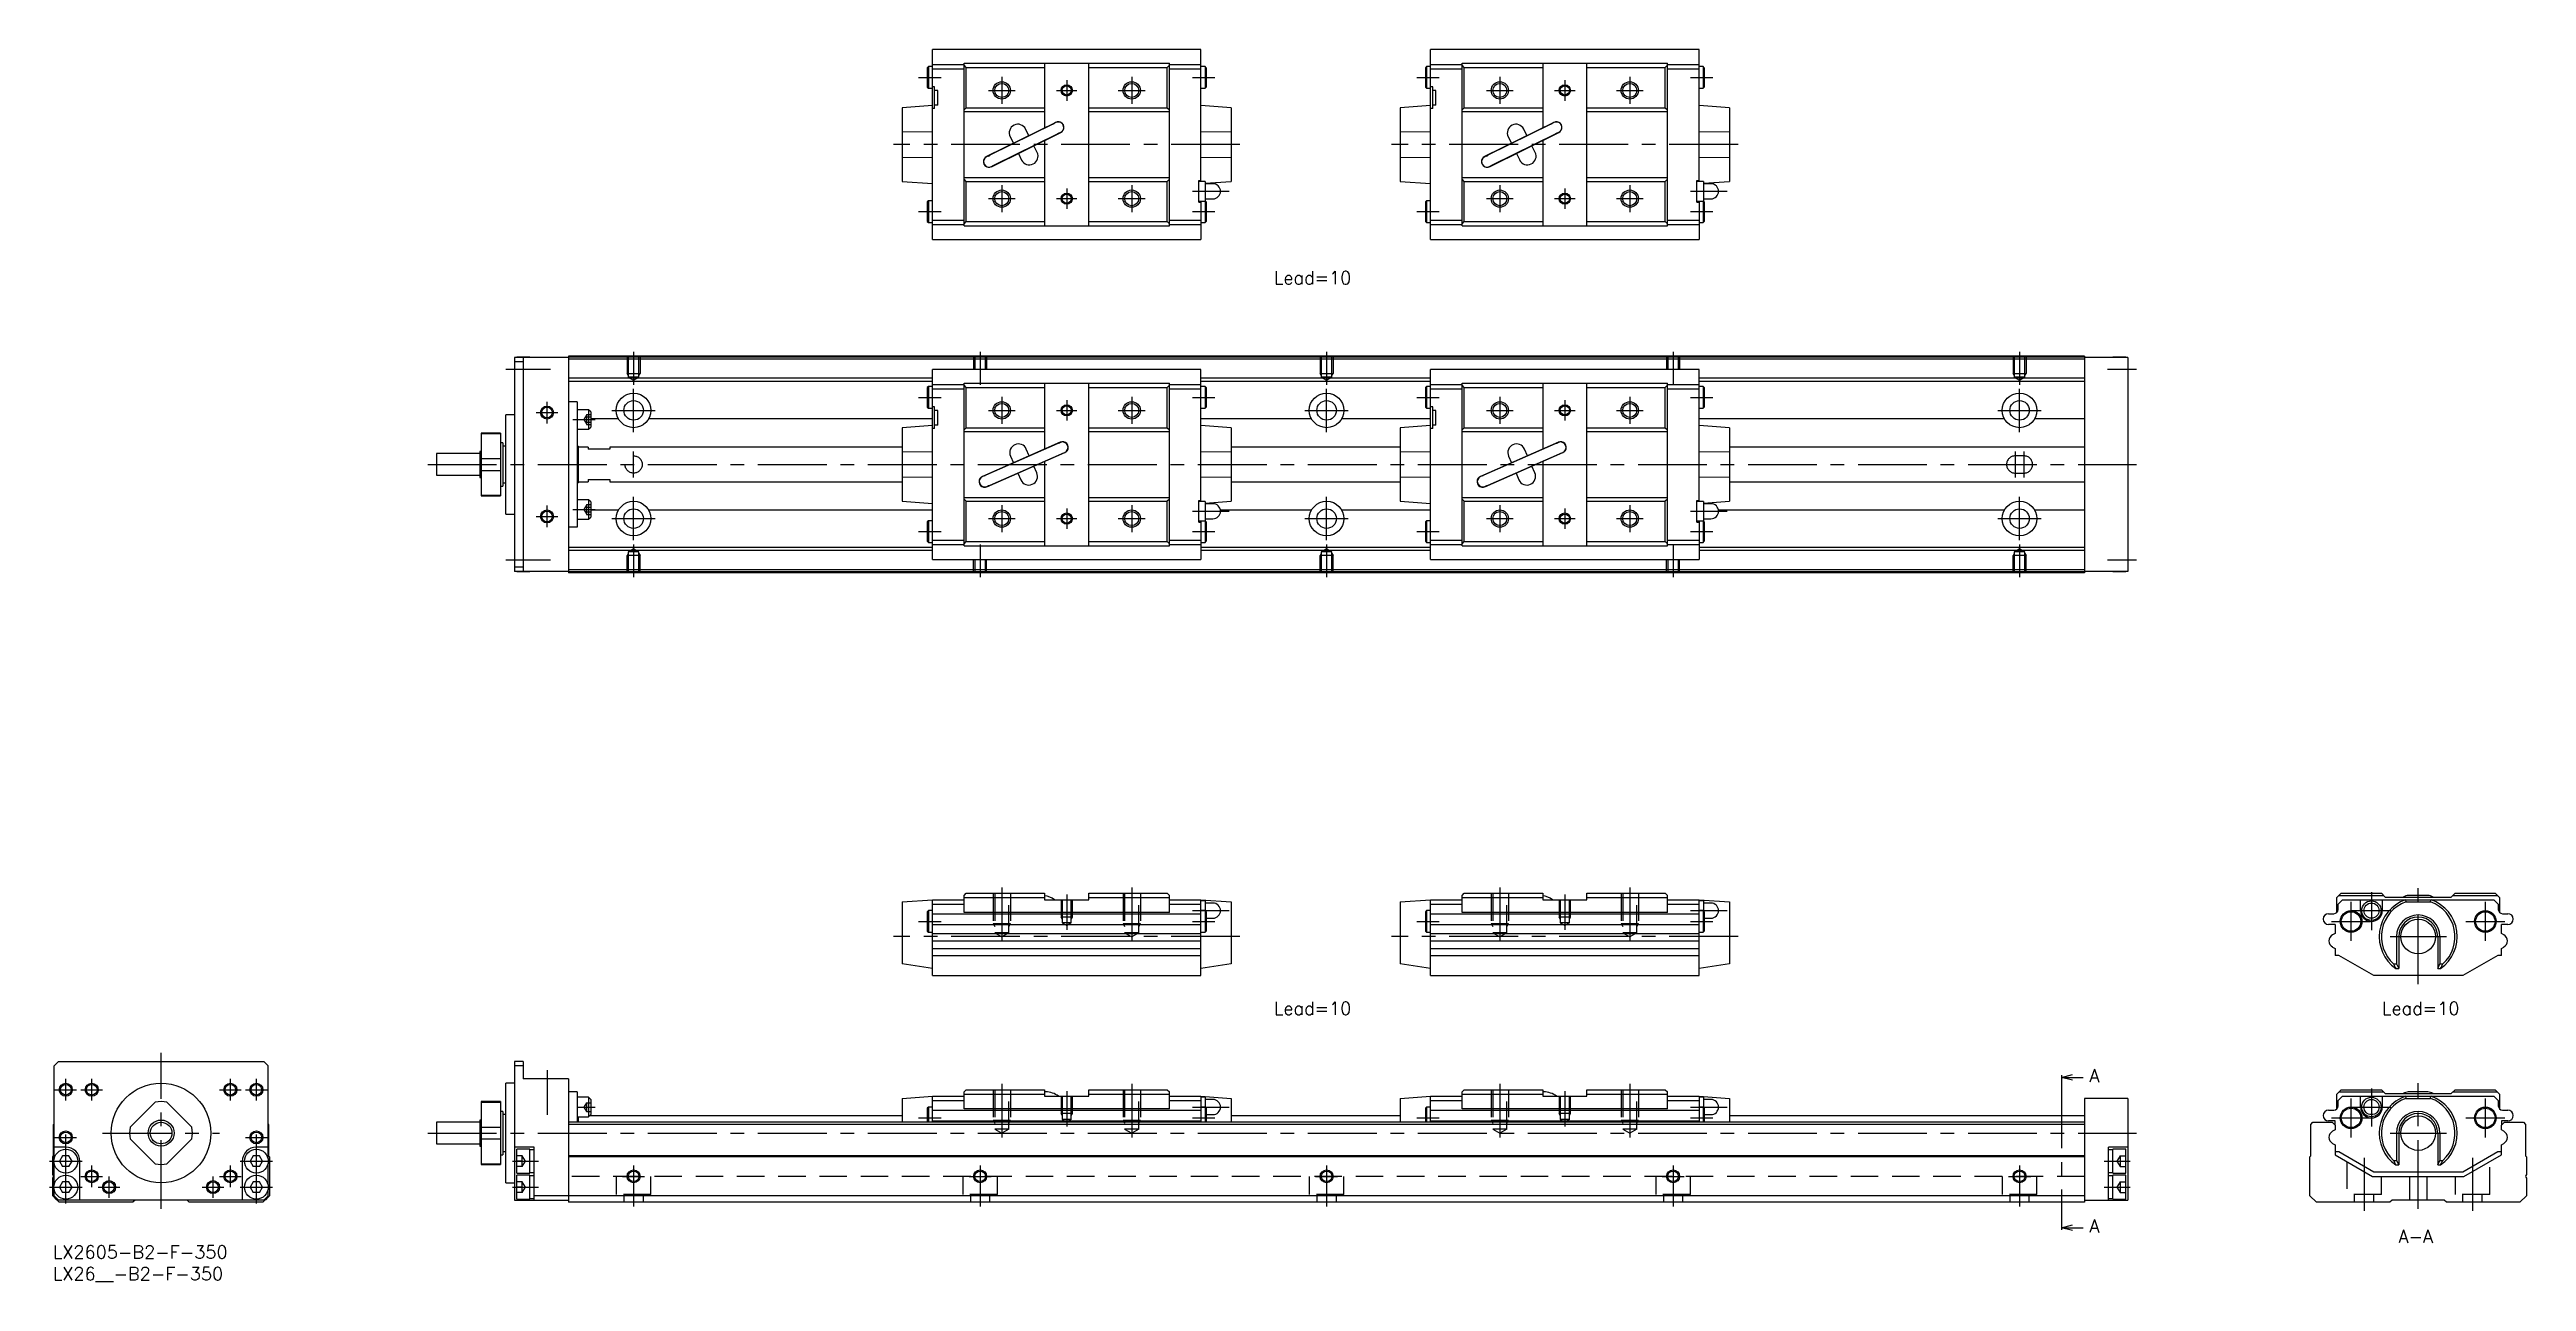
# Model space of a CAD drawing. Extents: x -1 to 571, y -8 to 276.
import ezdxf

# ---------------------------------------------------------------- set-up
doc = ezdxf.new("R2010")
doc.units = 0
doc.header["$LTSCALE"] = 0.5
doc.linetypes.add('CENTER', pattern=[50.8, 31.75, -6.35, 6.35, -6.35])
doc.linetypes.add('DASHED', pattern=[19.05, 12.7, -6.35])
for name, color, linetype in [('MSM_CENTER', 1, 'CENTER'), ('MSM_CONTINUOUS', 7, 'CONTINUOUS'), ('MSM_DASHED', 4, 'DASHED'), ('MSM_NARROW', 5, 'CONTINUOUS'), ('MSM_PART_NUMBER', 7, 'CONTINUOUS')]:
    doc.layers.add(name, color=color, linetype=linetype)
doc.styles.get("Standard").update_dxf_attribs({"font": 'txt.shx', "height": 1, "bigfont": 'bigfont.shx'})

msp = doc.modelspace()

# ---------------------------------------------------------------- texts
at = {"layer": 'MSM_PART_NUMBER'}
for s, p in [('Lead=10', (281.95, 222.04)), ('Lead=10', (281.95, 53.29)), ('Lead=10', (537.81, 53.29)), ('A', (470.23, 37.73)), ('A', (470.23, 3)), ('A-A', (541.59, 0.62))]:
    msp.add_text(s, height=3, dxfattribs=at).set_placement(p)

# ---------------------------------------------------------------- blocks, each defined once
blk = doc.blocks.new('*U2')
at = {"layer": 'MSM_PART_NUMBER'}
blk.add_text('LX2605-B2-F-350', height=3, dxfattribs=at).set_placement((0, -3))
blk = doc.blocks.new('*U3')
at = {"layer": 'MSM_PART_NUMBER'}
blk.add_text('LX26__-B2-F-350', height=3, dxfattribs=at).set_placement((0, -8))

# ---------------------------------------------------------------- linework, layer by layer
at = {"layer": 'MSM_CENTER'}
for p, q in [((199.91, 269.82), (205.11, 269.82)), ((219.11, 269.92), (219.11, 263.72)), ((234.11, 269.18), (234.11, 264.45)), ((249.11, 269.92), (249.11, 263.72)), ((263.11, 269.82), (268.31, 269.82)), ((314.91, 269.82), (320.11, 269.82)), ((334.11, 269.92), (334.11, 263.72)), ((349.11, 269.18), (349.11, 264.45)), ((364.11, 269.92), (364.11, 263.72)), ((378.11, 269.82), (383.31, 269.82)), ((216.01, 266.82), (222.21, 266.82)), ((231.74, 266.82), (236.47, 266.82)), ((246.01, 266.82), (252.21, 266.82)), ((331.01, 266.82), (337.21, 266.82)), ((346.74, 266.82), (351.47, 266.82)), ((361.01, 266.82), (367.21, 266.82)), ((274.11, 254.32), (194.11, 254.32)), ((389.11, 254.32), (309.11, 254.32)), ((216.01, 241.82), (222.21, 241.82)), ((219.11, 244.92), (219.11, 238.72)), ((231.74, 241.82), (236.47, 241.82)), ((234.11, 244.18), (234.11, 239.45)), ((246.01, 241.82), (252.21, 241.82)), ((249.11, 244.92), (249.11, 238.72)), ((263.11, 243.52), (271.61, 243.52)), ((331.01, 241.82), (337.21, 241.82)), ((334.11, 244.92), (334.11, 238.72)), ((346.74, 241.82), (351.47, 241.82)), ((349.11, 244.18), (349.11, 239.45)), ((361.01, 241.82), (367.21, 241.82)), ((364.11, 244.92), (364.11, 238.72)), ((378.11, 243.52), (386.61, 243.52)), ((199.91, 238.82), (205.11, 238.82)), ((263.11, 238.82), (268.31, 238.82)), ((314.91, 238.82), (320.11, 238.82)), ((378.11, 238.82), (383.31, 238.82)), ((134.11, 206.42), (134.11, 198.79)), ((214.11, 206.42), (214.11, 198.79)), ((294.11, 206.42), (294.11, 198.79)), ((374.11, 206.42), (374.11, 198.79)), ((454.11, 206.42), (454.11, 198.79)), ((104.61, 202.42), (114.91, 202.42)), ((474.41, 202.42), (481.11, 202.42)), ((114.11, 189.92), (114.11, 194.92)), ((134.11, 187.92), (134.11, 197.92)), ((199.91, 195.92), (205.11, 195.92)), ((219.11, 196.02), (219.11, 189.82)), ((234.11, 195.28), (234.11, 190.55)), ((249.11, 196.02), (249.11, 189.82)), ((263.11, 195.92), (268.31, 195.92)), ((294.11, 187.92), (294.11, 197.92)), ((314.91, 195.92), (320.11, 195.92)), ((334.11, 196.02), (334.11, 189.82)), ((349.11, 195.28), (349.11, 190.55)), ((364.11, 196.02), (364.11, 189.82)), ((378.11, 195.92), (383.31, 195.92)), ((454.11, 187.92), (454.11, 197.92)), ((111.61, 192.42), (116.61, 192.42)), ((120.11, 190.81), (125.21, 190.81)), ((129.11, 192.92), (139.11, 192.92)), ((216.01, 192.92), (222.21, 192.92)), ((231.74, 192.92), (236.47, 192.92)), ((246.01, 192.92), (252.21, 192.92)), ((289.11, 192.92), (299.11, 192.92)), ((331.01, 192.92), (337.21, 192.92)), ((346.74, 192.92), (351.47, 192.92)), ((361.01, 192.92), (367.21, 192.92)), ((449.11, 192.92), (459.11, 192.92)), ((134.11, 177.42), (134.11, 183.42)), ((453.11, 183.42), (453.11, 177.42)), ((455.11, 183.42), (455.11, 177.42)), ((86.61, 180.42), (481.11, 180.42)), ((134.11, 162.92), (134.11, 172.92)), ((294.11, 162.92), (294.11, 172.92)), ((454.11, 162.92), (454.11, 172.92)), ((111.61, 168.42), (116.61, 168.42)), ((114.11, 165.92), (114.11, 170.92)), ((120.11, 170.02), (125.21, 170.02)), ((129.11, 167.92), (139.11, 167.92)), ((216.01, 167.92), (222.21, 167.92)), ((219.11, 171.02), (219.11, 164.82)), ((231.74, 167.92), (236.47, 167.92)), ((234.11, 170.28), (234.11, 165.55)), ((246.01, 167.92), (252.21, 167.92)), ((249.11, 171.02), (249.11, 164.82)), ((263.11, 169.62), (271.61, 169.62)), ((289.11, 167.92), (299.11, 167.92)), ((331.01, 167.92), (337.21, 167.92)), ((334.11, 171.02), (334.11, 164.82)), ((346.74, 167.92), (351.47, 167.92)), ((349.11, 170.28), (349.11, 165.55)), ((361.01, 167.92), (367.21, 167.92)), ((364.11, 171.02), (364.11, 164.82)), ((378.11, 169.62), (386.61, 169.62)), ((449.11, 167.92), (459.11, 167.92)), ((134.11, 161.93), (134.11, 154.42)), ((199.91, 164.92), (205.11, 164.92)), ((214.11, 161.93), (214.11, 154.42)), ((263.11, 164.92), (268.31, 164.92)), ((294.11, 161.93), (294.11, 154.42)), ((314.91, 164.92), (320.11, 164.92)), ((374.11, 161.93), (374.11, 154.42)), ((378.11, 164.92), (383.31, 164.92)), ((454.11, 161.93), (454.11, 154.42)), ((104.61, 158.42), (114.91, 158.42)), ((474.41, 158.42), (481.11, 158.42)), ((219.11, 82.72), (219.11, 70.34)), ((234.11, 81.07), (234.11, 72.91)), ((249.11, 82.72), (249.11, 70.34)), ((334.11, 82.72), (334.11, 70.34)), ((349.11, 81.07), (349.11, 72.91)), ((364.11, 82.72), (364.11, 70.34)), ((535.35, 81.62), (535.35, 72.87)), ((546.15, 60.37), (546.15, 82.67)), ((199.91, 74.87), (205.11, 74.87)), ((263.11, 77.37), (271.61, 77.37)), ((263.11, 74.87), (268.31, 74.87)), ((314.91, 74.87), (320.11, 74.87)), ((378.11, 77.37), (386.61, 77.37)), ((378.11, 74.87), (383.31, 74.87)), ((526.15, 74.87), (535.15, 74.87)), ((530.65, 70.37), (530.65, 79.37)), ((530.85, 77.37), (539.85, 77.37)), ((557.15, 74.87), (566.15, 74.87)), ((561.65, 70.37), (561.65, 79.37)), ((274.11, 71.37), (194.11, 71.37)), ((389.11, 71.37), (309.11, 71.37)), ((539.65, 71.37), (552.65, 71.37)), ((25, 8.5), (25, 44.5)), ((114.11, 40.5), (114.11, 30.19)), ((0.5, 36), (5.5, 36)), ((3, 33.5), (3, 38.5)), ((6.5, 36), (11.5, 36)), ((9, 33.5), (9, 38.5)), ((38.5, 36), (43.5, 36)), ((41, 33.5), (41, 38.5)), ((44.5, 36), (49.5, 36)), ((47, 33.5), (47, 38.5)), ((219.11, 37.35), (219.11, 24.96)), ((234.11, 35.7), (234.11, 27.54)), ((249.11, 37.35), (249.11, 24.96)), ((334.11, 37.35), (334.11, 24.96)), ((349.11, 35.7), (349.11, 27.54)), ((364.11, 37.35), (364.11, 24.96)), ((463.81, 38.36), (463.81, 4.63)), ((535.35, 36.25), (535.35, 27.5)), ((546.15, 8.5), (546.15, 37.5)), ((121.11, 32), (125.21, 32)), ((199.91, 29.5), (205.11, 29.5)), ((263.11, 32), (271.61, 32)), ((263.11, 29.5), (268.31, 29.5)), ((314.91, 29.5), (320.11, 29.5)), ((378.11, 32), (386.61, 32)), ((378.11, 29.5), (383.31, 29.5)), ((526.15, 29.5), (535.15, 29.5)), ((530.65, 25), (530.65, 34)), ((530.85, 32), (539.85, 32)), ((557.15, 29.5), (566.15, 29.5)), ((561.65, 25), (561.65, 34)), ((0.5, 25), (5.5, 25)), ((3, 9.75), (3, 27.5)), ((11.5, 26), (38.5, 26)), ((44.5, 25), (49.5, 25)), ((47, 9.75), (47, 27.5)), ((86.61, 26), (481.11, 26)), ((539.65, 26), (552.65, 26)), ((-0.75, 19.5), (6.75, 19.5)), ((9, 13.5), (9, 18.5)), ((41, 13.5), (41, 18.5)), ((43.25, 19.5), (50.75, 19.5)), ((106.11, 19.5), (112.11, 19.5)), ((134.11, 18.5), (134.11, 9)), ((214.11, 18.5), (214.11, 9)), ((294.11, 18.5), (294.11, 9)), ((374.11, 18.5), (374.11, 9)), ((454.11, 18.5), (454.11, 9)), ((473.61, 19.5), (479.61, 19.5)), ((533.65, 20.29), (533.65, 8)), ((558.65, 20.29), (558.65, 8)), ((-0.75, 13.5), (6.75, 13.5)), ((6.5, 16), (11.5, 16)), ((10.5, 13.5), (15.5, 13.5)), ((13, 11), (13, 16)), ((34.5, 13.5), (39.5, 13.5)), ((37, 11), (37, 16)), ((38.5, 16), (43.5, 16)), ((43.25, 13.5), (50.75, 13.5)), ((106.11, 13.5), (112.11, 13.5)), ((131.57, 16), (136.64, 16)), ((211.57, 16), (216.64, 16)), ((291.57, 16), (296.64, 16)), ((371.57, 16), (376.64, 16)), ((451.53, 16), (456.68, 16)), ((473.61, 13.5), (479.61, 13.5))]:
    msp.add_line(p, q, dxfattribs=at)
at = {"layer": 'MSM_CONTINUOUS'}
for p, q in [((265.11, 276.27), (203.11, 276.27)), ((203.11, 232.37), (203.11, 276.27)), ((265.11, 245.77), (265.11, 276.27)), ((380.11, 276.27), (318.11, 276.27)), ((318.11, 232.37), (318.11, 276.27)), ((380.11, 245.77), (380.11, 276.27)), ((202.16, 272.32), (201.91, 272.07)), ((201.91, 272.07), (201.91, 267.57)), ((203.11, 272.32), (202.16, 272.32)), ((202.16, 272.32), (202.16, 267.32)), ((203.11, 272.82), (210.41, 272.82)), ((203.11, 271.82), (210.41, 271.82)), ((210.41, 235.52), (210.41, 273.12)), ((210.41, 273.12), (257.81, 273.12)), ((210.91, 272.12), (210.41, 272.62)), ((210.91, 262.82), (210.91, 272.12)), ((210.91, 272.12), (229.01, 272.12)), ((229.01, 273.12), (229.01, 258.16)), ((239.21, 235.52), (239.21, 273.12)), ((239.21, 272.12), (257.31, 272.12)), ((257.81, 272.62), (257.31, 272.12)), ((257.31, 262.82), (257.31, 272.12)), ((257.81, 235.52), (257.81, 273.12)), ((257.81, 272.82), (265.11, 272.82)), ((257.81, 271.82), (265.11, 271.82)), ((266.06, 272.32), (265.11, 272.32)), ((266.06, 272.32), (266.06, 267.32)), ((266.31, 272.07), (266.06, 272.32)), ((266.31, 272.07), (266.31, 267.57)), ((317.16, 272.32), (316.91, 272.07)), ((316.91, 272.07), (316.91, 267.57)), ((318.11, 272.32), (317.16, 272.32)), ((317.16, 272.32), (317.16, 267.32)), ((318.11, 272.82), (325.41, 272.82)), ((318.11, 271.82), (325.41, 271.82)), ((325.41, 235.52), (325.41, 273.12)), ((325.41, 273.12), (372.81, 273.12)), ((325.91, 272.12), (325.41, 272.62)), ((325.91, 262.82), (325.91, 272.12)), ((325.91, 272.12), (344.01, 272.12)), ((344.01, 273.12), (344.01, 258.16)), ((354.21, 235.52), (354.21, 273.12)), ((354.21, 272.12), (372.31, 272.12)), ((372.81, 272.62), (372.31, 272.12)), ((372.31, 262.82), (372.31, 272.12)), ((372.81, 235.52), (372.81, 273.12)), ((372.81, 272.82), (380.11, 272.82)), ((372.81, 271.82), (380.11, 271.82)), ((381.06, 272.32), (380.11, 272.32)), ((381.06, 272.32), (381.06, 267.32)), ((381.31, 272.07), (381.06, 272.32)), ((381.31, 272.07), (381.31, 267.57)), ((203.11, 263.32), (196.11, 262.82)), ((201.91, 267.57), (202.16, 267.32)), ((202.16, 267.32), (203.11, 267.32)), ((203.61, 267.62), (203.11, 267.62)), ((203.61, 262.62), (203.61, 267.62)), ((204.31, 266.82), (203.61, 266.82)), ((204.31, 263.42), (203.61, 263.42)), ((204.31, 263.42), (204.31, 266.82)), ((265.11, 267.32), (266.06, 267.32)), ((272.11, 262.82), (265.11, 263.32)), ((266.06, 267.32), (266.31, 267.57)), ((318.11, 263.32), (311.11, 262.82)), ((316.91, 267.57), (317.16, 267.32)), ((317.16, 267.32), (318.11, 267.32)), ((318.61, 267.62), (318.11, 267.62)), ((318.61, 262.62), (318.61, 267.62)), ((319.31, 266.82), (318.61, 266.82)), ((319.31, 263.42), (318.61, 263.42)), ((319.31, 263.42), (319.31, 266.82)), ((380.11, 267.32), (381.06, 267.32)), ((387.11, 262.82), (380.11, 263.32)), ((381.06, 267.32), (381.31, 267.57)), ((196.11, 262.82), (196.11, 245.82)), ((203.61, 262.62), (203.11, 262.62)), ((210.41, 262.32), (210.91, 262.82)), ((210.41, 261.92), (229.01, 261.92)), ((210.91, 262.82), (229.01, 262.82)), ((231.58, 259.43), (215.58, 251.53)), ((230.87, 259.02), (216.34, 251.85)), ((225.37, 256.37), (224.62, 257.89)), ((230.87, 259.02), (231.2, 259.15)), ((231.6, 259.39), (231.29, 259.23)), ((239.21, 262.82), (257.31, 262.82)), ((239.21, 261.92), (257.81, 261.92)), ((257.31, 262.82), (257.81, 262.32)), ((272.11, 262.82), (272.11, 245.82)), ((311.11, 262.82), (311.11, 245.82)), ((318.61, 262.62), (318.11, 262.62)), ((325.41, 262.32), (325.91, 262.82)), ((325.41, 261.92), (344.01, 261.92)), ((325.91, 262.82), (344.01, 262.82)), ((346.58, 259.43), (330.58, 251.53)), ((345.87, 259.02), (331.34, 251.85)), ((340.37, 256.37), (339.62, 257.89)), ((345.87, 259.02), (346.2, 259.15)), ((346.6, 259.39), (346.29, 259.23)), ((354.21, 262.82), (372.31, 262.82)), ((354.21, 261.92), (372.81, 261.92)), ((372.31, 262.82), (372.81, 262.32)), ((387.11, 262.82), (387.11, 245.82)), ((203.11, 257.27), (196.11, 257.19)), ((215.92, 251.65), (215.6, 251.49)), ((216.03, 251.66), (216.34, 251.85)), ((216.73, 249.2), (232.73, 257.1)), ((217.44, 249.61), (231.98, 256.78)), ((221.03, 256.12), (221.79, 254.6)), ((222.94, 252.27), (223.69, 250.74)), ((227.28, 252.51), (226.52, 254.04)), ((229.01, 255.26), (229.01, 235.52)), ((232.28, 256.97), (231.98, 256.78)), ((232.39, 256.99), (232.71, 257.15)), ((272.11, 257.19), (265.11, 257.27)), ((318.11, 257.27), (311.11, 257.19)), ((330.92, 251.65), (330.6, 251.49)), ((331.03, 251.66), (331.34, 251.85)), ((331.73, 249.2), (347.73, 257.1)), ((332.44, 249.61), (346.98, 256.78)), ((336.03, 256.12), (336.79, 254.6)), ((337.94, 252.27), (338.69, 250.74)), ((342.28, 252.51), (341.52, 254.04)), ((344.01, 255.26), (344.01, 235.52)), ((347.28, 256.97), (346.98, 256.78)), ((347.39, 256.99), (347.71, 257.15)), ((387.11, 257.19), (380.11, 257.27)), ((196.11, 251.44), (203.11, 251.36)), ((210.41, 246.72), (229.01, 246.72)), ((210.91, 245.82), (210.41, 246.32)), ((216.71, 249.25), (217.02, 249.4)), ((217.11, 249.48), (217.44, 249.61)), ((239.21, 246.72), (257.81, 246.72)), ((257.81, 246.32), (257.31, 245.82)), ((264.61, 246.02), (265.11, 246.02)), ((264.61, 241.02), (264.61, 246.02)), ((265.11, 251.36), (272.11, 251.44)), ((311.11, 251.44), (318.11, 251.36)), ((325.41, 246.72), (344.01, 246.72)), ((325.91, 245.82), (325.41, 246.32)), ((331.71, 249.25), (332.02, 249.4)), ((332.11, 249.48), (332.44, 249.61)), ((354.21, 246.72), (372.81, 246.72)), ((372.81, 246.32), (372.31, 245.82)), ((379.61, 246.02), (380.11, 246.02)), ((379.61, 241.02), (379.61, 246.02)), ((380.11, 251.36), (387.11, 251.44)), ((196.11, 245.82), (203.11, 245.32)), ((202.16, 241.32), (201.91, 241.07)), ((201.91, 241.07), (201.91, 236.57)), ((202.16, 241.32), (202.16, 236.32)), ((203.11, 241.32), (202.16, 241.32)), ((210.91, 245.82), (229.01, 245.82)), ((210.91, 236.52), (210.91, 245.82)), ((239.21, 245.82), (257.31, 245.82)), ((257.31, 236.52), (257.31, 245.82)), ((266.11, 245.77), (264.61, 245.77)), ((264.61, 241.27), (266.11, 241.27)), ((264.61, 241.02), (265.11, 241.02)), ((265.11, 241.27), (265.11, 232.37)), ((266.06, 241.27), (266.06, 236.32)), ((266.11, 245.39), (272.11, 245.82)), ((266.11, 245.77), (266.11, 241.27)), ((267.86, 245.27), (266.11, 245.27)), ((266.11, 241.77), (267.86, 241.77)), ((266.31, 241.07), (266.11, 241.27)), ((266.31, 241.07), (266.31, 236.57)), ((311.11, 245.82), (318.11, 245.32)), ((317.16, 241.32), (316.91, 241.07)), ((316.91, 241.07), (316.91, 236.57)), ((317.16, 241.32), (317.16, 236.32)), ((318.11, 241.32), (317.16, 241.32)), ((325.91, 245.82), (344.01, 245.82)), ((325.91, 236.52), (325.91, 245.82)), ((354.21, 245.82), (372.31, 245.82)), ((372.31, 236.52), (372.31, 245.82)), ((381.11, 245.77), (379.61, 245.77)), ((379.61, 241.27), (381.11, 241.27)), ((379.61, 241.02), (380.11, 241.02)), ((380.11, 241.27), (380.11, 232.37)), ((381.06, 241.27), (381.06, 236.32)), ((381.11, 245.39), (387.11, 245.82)), ((381.11, 245.77), (381.11, 241.27)), ((382.86, 245.27), (381.11, 245.27)), ((381.11, 241.77), (382.86, 241.77)), ((381.31, 241.07), (381.11, 241.27)), ((381.31, 241.07), (381.31, 236.57)), ((201.91, 236.57), (202.16, 236.32)), ((202.16, 236.32), (203.11, 236.32)), ((203.11, 236.82), (210.41, 236.82)), ((203.11, 235.82), (210.41, 235.82)), ((210.41, 236.02), (210.91, 236.52)), ((210.41, 235.52), (257.81, 235.52)), ((210.91, 236.52), (229.01, 236.52)), ((239.21, 236.52), (257.31, 236.52)), ((257.31, 236.52), (257.81, 236.02)), ((257.81, 236.82), (265.11, 236.82)), ((257.81, 235.82), (265.11, 235.82)), ((265.11, 236.32), (266.06, 236.32)), ((266.06, 236.32), (266.31, 236.57)), ((316.91, 236.57), (317.16, 236.32)), ((317.16, 236.32), (318.11, 236.32)), ((318.11, 236.82), (325.41, 236.82)), ((318.11, 235.82), (325.41, 235.82)), ((325.41, 236.02), (325.91, 236.52)), ((325.41, 235.52), (372.81, 235.52)), ((325.91, 236.52), (344.01, 236.52)), ((354.21, 236.52), (372.31, 236.52)), ((372.31, 236.52), (372.81, 236.02)), ((372.81, 236.82), (380.11, 236.82)), ((372.81, 235.82), (380.11, 235.82)), ((380.11, 236.32), (381.06, 236.32)), ((381.06, 236.32), (381.31, 236.57)), ((203.11, 232.37), (265.11, 232.37)), ((318.11, 232.37), (380.11, 232.37)), ((119.11, 205.12), (106.61, 205.12)), ((106.61, 205.12), (106.61, 155.72)), ((108.61, 204.12), (106.61, 204.12)), ((107.11, 205.12), (107.11, 205.17)), ((110.11, 205.17), (107.11, 205.17)), ((108.61, 205.12), (108.61, 155.72)), ((110.11, 205.12), (110.11, 205.17)), ((119.11, 205.42), (119.11, 155.42)), ((469.11, 205.42), (119.11, 205.42)), ((469.11, 205.22), (119.11, 205.22)), ((469.11, 204.72), (119.11, 204.72)), ((203.11, 200.32), (119.11, 200.32)), ((265.11, 202.37), (203.11, 202.37)), ((203.11, 158.47), (203.11, 202.37)), ((265.11, 171.87), (265.11, 202.37)), ((318.11, 200.32), (265.11, 200.32)), ((380.11, 202.37), (318.11, 202.37)), ((318.11, 158.47), (318.11, 202.37)), ((380.11, 171.87), (380.11, 202.37)), ((469.11, 200.32), (380.11, 200.32)), ((469.11, 205.42), (469.11, 155.42)), ((479.11, 205.12), (469.11, 205.12)), ((475.61, 205.12), (475.61, 205.17)), ((478.61, 205.17), (475.61, 205.17)), ((478.61, 205.12), (478.61, 205.17)), ((479.11, 205.12), (479.11, 155.72)), ((203.11, 199.62), (119.11, 199.62)), ((121.11, 194.92), (119.11, 194.92)), ((121.11, 194.92), (121.11, 165.92)), ((202.16, 198.42), (201.91, 198.17)), ((201.91, 198.17), (201.91, 193.67)), ((203.11, 198.42), (202.16, 198.42)), ((202.16, 198.42), (202.16, 193.42)), ((203.11, 198.92), (210.41, 198.92)), ((203.11, 197.92), (210.41, 197.92)), ((210.41, 161.62), (210.41, 199.22)), ((210.41, 199.22), (257.81, 199.22)), ((210.91, 198.22), (210.41, 198.72)), ((210.91, 188.92), (210.91, 198.22)), ((210.91, 198.22), (229.01, 198.22)), ((229.01, 199.22), (229.01, 183.97)), ((239.21, 161.62), (239.21, 199.22)), ((239.21, 198.22), (257.31, 198.22)), ((257.81, 198.72), (257.31, 198.22)), ((257.31, 188.92), (257.31, 198.22)), ((257.81, 161.62), (257.81, 199.22)), ((257.81, 198.92), (265.11, 198.92)), ((257.81, 197.92), (265.11, 197.92)), ((318.11, 199.62), (265.11, 199.62)), ((266.06, 198.42), (265.11, 198.42)), ((266.06, 198.42), (266.06, 193.42)), ((266.31, 198.17), (266.06, 198.42)), ((266.31, 198.17), (266.31, 193.67)), ((317.16, 198.42), (316.91, 198.17)), ((316.91, 198.17), (316.91, 193.67)), ((318.11, 198.42), (317.16, 198.42)), ((317.16, 198.42), (317.16, 193.42)), ((318.11, 198.92), (325.41, 198.92)), ((318.11, 197.92), (325.41, 197.92)), ((325.41, 161.62), (325.41, 199.22)), ((325.41, 199.22), (372.81, 199.22)), ((325.91, 198.22), (325.41, 198.72)), ((325.91, 188.92), (325.91, 198.22)), ((325.91, 198.22), (344.01, 198.22)), ((344.01, 199.22), (344.01, 183.97)), ((354.21, 161.62), (354.21, 199.22)), ((354.21, 198.22), (372.31, 198.22)), ((372.81, 198.72), (372.31, 198.22)), ((372.31, 188.92), (372.31, 198.22)), ((372.81, 161.62), (372.81, 199.22)), ((372.81, 198.92), (380.11, 198.92)), ((372.81, 197.92), (380.11, 197.92)), ((469.11, 199.62), (380.11, 199.62)), ((381.06, 198.42), (380.11, 198.42)), ((381.06, 198.42), (381.06, 193.42)), ((381.31, 198.17), (381.06, 198.42)), ((381.31, 198.17), (381.31, 193.67)), ((106.61, 191.92), (104.61, 191.92)), ((104.61, 168.92), (104.61, 191.92)), ((123.71, 193.06), (121.11, 193.06)), ((123.71, 193.06), (123.71, 188.56)), ((124.21, 192.56), (123.71, 193.06)), ((123.71, 188.56), (124.21, 189.06)), ((124.21, 192.56), (124.21, 189.06)), ((130.62, 190.96), (124.21, 190.96)), ((203.11, 190.96), (137.59, 190.96)), ((203.11, 189.42), (196.11, 188.92)), ((196.11, 188.92), (196.11, 171.92)), ((201.91, 193.67), (202.16, 193.42)), ((202.16, 193.42), (203.11, 193.42)), ((203.61, 193.72), (203.11, 193.72)), ((203.61, 188.72), (203.61, 193.72)), ((204.31, 192.92), (203.61, 192.92)), ((204.31, 189.52), (203.61, 189.52)), ((204.31, 189.52), (204.31, 192.92)), ((210.41, 188.42), (210.91, 188.92)), ((210.91, 188.92), (229.01, 188.92)), ((239.21, 188.92), (257.31, 188.92)), ((257.31, 188.92), (257.81, 188.42)), ((265.11, 193.42), (266.06, 193.42)), ((290.62, 190.96), (265.11, 190.96)), ((272.11, 188.92), (265.11, 189.42)), ((266.06, 193.42), (266.31, 193.67)), ((272.11, 188.92), (272.11, 171.92)), ((318.11, 190.96), (297.59, 190.96)), ((318.11, 189.42), (311.11, 188.92)), ((311.11, 188.92), (311.11, 171.92)), ((316.91, 193.67), (317.16, 193.42)), ((317.16, 193.42), (318.11, 193.42)), ((318.61, 193.72), (318.11, 193.72)), ((318.61, 188.72), (318.61, 193.72)), ((319.31, 192.92), (318.61, 192.92)), ((319.31, 189.52), (318.61, 189.52)), ((319.31, 189.52), (319.31, 192.92)), ((325.41, 188.42), (325.91, 188.92)), ((325.91, 188.92), (344.01, 188.92)), ((354.21, 188.92), (372.31, 188.92)), ((372.31, 188.92), (372.81, 188.42)), ((380.11, 193.42), (381.06, 193.42)), ((450.62, 190.96), (380.11, 190.96)), ((387.11, 188.92), (380.11, 189.42)), ((381.06, 193.42), (381.31, 193.67)), ((387.11, 188.92), (387.11, 171.92)), ((469.11, 190.96), (457.59, 190.96)), ((98.61, 183.42), (98.61, 177.42)), ((98.91, 183.42), (98.61, 183.42)), ((103.41, 187.67), (98.91, 187.67)), ((98.91, 187.67), (98.91, 173.17)), ((98.91, 187.54), (103.41, 187.54)), ((103.41, 187.67), (103.41, 173.17)), ((103.91, 185.42), (103.41, 185.42)), ((103.91, 185.42), (103.91, 175.42)), ((104.61, 184.67), (103.91, 184.67)), ((121.11, 188.56), (123.71, 188.56)), ((121.31, 184.67), (121.11, 184.67)), ((121.31, 184.67), (121.31, 176.17)), ((123.61, 184.42), (121.31, 184.42)), ((123.61, 184.42), (123.61, 183.92)), ((128.61, 183.92), (123.61, 183.92)), ((128.61, 184.42), (128.61, 183.92)), ((196.11, 184.42), (128.61, 184.42)), ((203.11, 183.37), (196.11, 183.29)), ((203.61, 188.72), (203.11, 188.72)), ((210.41, 188.02), (229.01, 188.02)), ((232.63, 185.56), (214.63, 177.66)), ((231.9, 185.18), (215.4, 177.94)), ((215.68, 175.28), (233.68, 183.18)), ((225.46, 182.41), (224.78, 183.97)), ((232.65, 185.51), (232.33, 185.37)), ((233.33, 183.08), (233.66, 183.22)), ((239.21, 188.02), (257.81, 188.02)), ((272.11, 183.29), (265.11, 183.37)), ((311.11, 184.42), (272.11, 184.42)), ((318.11, 183.37), (311.11, 183.29)), ((318.61, 188.72), (318.11, 188.72)), ((325.41, 188.02), (344.01, 188.02)), ((347.63, 185.56), (329.63, 177.66)), ((346.9, 185.18), (330.4, 177.94)), ((330.68, 175.28), (348.68, 183.18)), ((340.46, 182.41), (339.78, 183.97)), ((347.65, 185.51), (347.33, 185.37)), ((348.33, 183.08), (348.66, 183.22)), ((354.21, 188.02), (372.81, 188.02)), ((387.11, 183.29), (380.11, 183.37)), ((469.11, 184.42), (387.11, 184.42)), ((88.61, 182.92), (88.61, 177.92)), ((98.61, 182.92), (88.61, 182.92)), ((88.61, 177.92), (98.61, 177.92)), ((98.61, 177.42), (98.91, 177.42)), ((98.91, 181.78), (103.41, 181.78)), ((98.91, 179.05), (103.41, 179.05)), ((196.11, 177.54), (203.11, 177.46)), ((214.98, 177.75), (214.65, 177.61)), ((216.41, 175.65), (232.91, 182.89)), ((221.12, 182.36), (221.8, 180.8)), ((222.85, 178.42), (223.53, 176.87)), ((227.19, 178.47), (226.51, 180.03)), ((229.01, 181.13), (229.01, 161.62)), ((265.11, 177.46), (272.11, 177.54)), ((311.11, 177.54), (318.11, 177.46)), ((329.98, 177.75), (329.65, 177.61)), ((331.41, 175.65), (347.91, 182.89)), ((336.12, 182.36), (336.8, 180.8)), ((337.85, 178.42), (338.53, 176.87)), ((342.19, 178.47), (341.51, 180.03)), ((344.01, 181.13), (344.01, 161.62)), ((380.11, 177.46), (387.11, 177.54)), ((98.91, 173.3), (103.41, 173.3)), ((98.91, 173.17), (103.41, 173.17)), ((103.41, 175.42), (103.91, 175.42)), ((103.91, 176.17), (104.61, 176.17)), ((121.11, 176.17), (121.31, 176.17)), ((123.71, 172.27), (121.11, 172.27)), ((121.31, 176.42), (123.61, 176.42)), ((123.61, 176.92), (128.61, 176.92)), ((123.61, 176.92), (123.61, 176.42)), ((123.71, 172.27), (123.71, 167.77)), ((124.21, 171.77), (123.71, 172.27)), ((124.21, 171.77), (124.21, 168.27)), ((128.61, 176.92), (128.61, 176.42)), ((128.61, 176.42), (196.11, 176.42)), ((196.11, 171.92), (203.11, 171.42)), ((210.41, 172.82), (229.01, 172.82)), ((210.91, 171.92), (210.41, 172.42)), ((210.91, 171.92), (229.01, 171.92)), ((210.91, 162.62), (210.91, 171.92)), ((215.66, 175.32), (215.98, 175.46)), ((239.21, 172.82), (257.81, 172.82)), ((239.21, 171.92), (257.31, 171.92)), ((257.81, 172.42), (257.31, 171.92)), ((257.31, 162.62), (257.31, 171.92)), ((264.61, 172.12), (265.11, 172.12)), ((264.61, 167.12), (264.61, 172.12)), ((266.11, 171.87), (264.61, 171.87)), ((266.11, 171.49), (272.11, 171.92)), ((266.11, 171.87), (266.11, 167.37)), ((272.11, 176.42), (311.11, 176.42)), ((311.11, 171.92), (318.11, 171.42)), ((325.41, 172.82), (344.01, 172.82)), ((325.91, 171.92), (325.41, 172.42)), ((325.91, 171.92), (344.01, 171.92)), ((325.91, 162.62), (325.91, 171.92)), ((330.66, 175.32), (330.98, 175.46)), ((354.21, 172.82), (372.81, 172.82)), ((354.21, 171.92), (372.31, 171.92)), ((372.81, 172.42), (372.31, 171.92)), ((372.31, 162.62), (372.31, 171.92)), ((379.61, 172.12), (380.11, 172.12)), ((379.61, 167.12), (379.61, 172.12)), ((381.11, 171.87), (379.61, 171.87)), ((381.11, 171.49), (387.11, 171.92)), ((381.11, 171.87), (381.11, 167.37)), ((387.11, 176.42), (469.11, 176.42)), ((104.61, 168.92), (106.61, 168.92)), ((121.11, 165.92), (119.11, 165.92)), ((121.11, 167.77), (123.71, 167.77)), ((123.71, 167.77), (124.21, 168.27)), ((130.62, 169.88), (124.21, 169.88)), ((203.11, 169.88), (137.59, 169.88)), ((202.16, 167.42), (201.91, 167.17)), ((201.91, 167.17), (201.91, 162.67)), ((202.16, 167.42), (202.16, 162.42)), ((203.11, 167.42), (202.16, 167.42)), ((264.61, 167.37), (266.11, 167.37)), ((264.61, 167.12), (265.11, 167.12)), ((265.11, 167.37), (265.11, 158.47)), ((266.06, 167.37), (266.06, 162.42)), ((267.86, 171.37), (266.11, 171.37)), ((266.11, 167.87), (267.86, 167.87)), ((266.31, 167.17), (266.11, 167.37)), ((266.31, 167.17), (266.31, 162.67)), ((290.62, 169.88), (269.59, 169.88)), ((318.11, 169.88), (297.59, 169.88)), ((317.16, 167.42), (316.91, 167.17)), ((316.91, 167.17), (316.91, 162.67)), ((317.16, 167.42), (317.16, 162.42)), ((318.11, 167.42), (317.16, 167.42)), ((379.61, 167.37), (381.11, 167.37)), ((379.61, 167.12), (380.11, 167.12)), ((380.11, 167.37), (380.11, 158.47)), ((381.06, 167.37), (381.06, 162.42)), ((382.86, 171.37), (381.11, 171.37)), ((381.11, 167.87), (382.86, 167.87)), ((381.31, 167.17), (381.11, 167.37)), ((381.31, 167.17), (381.31, 162.67)), ((450.62, 169.88), (384.59, 169.88)), ((469.11, 169.88), (457.59, 169.88)), ((203.11, 161.22), (119.11, 161.22)), ((203.11, 160.52), (119.11, 160.52)), ((201.91, 162.67), (202.16, 162.42)), ((202.16, 162.42), (203.11, 162.42)), ((203.11, 162.92), (210.41, 162.92)), ((203.11, 161.92), (210.41, 161.92)), ((210.41, 162.12), (210.91, 162.62)), ((210.41, 161.62), (257.81, 161.62)), ((210.91, 162.62), (229.01, 162.62)), ((239.21, 162.62), (257.31, 162.62)), ((257.31, 162.62), (257.81, 162.12)), ((257.81, 162.92), (265.11, 162.92)), ((257.81, 161.92), (265.11, 161.92)), ((265.11, 162.42), (266.06, 162.42)), ((318.11, 161.22), (265.11, 161.22)), ((318.11, 160.52), (265.11, 160.52)), ((266.06, 162.42), (266.31, 162.67)), ((316.91, 162.67), (317.16, 162.42)), ((317.16, 162.42), (318.11, 162.42)), ((318.11, 162.92), (325.41, 162.92)), ((318.11, 161.92), (325.41, 161.92)), ((325.41, 162.12), (325.91, 162.62)), ((325.41, 161.62), (372.81, 161.62)), ((325.91, 162.62), (344.01, 162.62)), ((354.21, 162.62), (372.31, 162.62)), ((372.31, 162.62), (372.81, 162.12)), ((372.81, 162.92), (380.11, 162.92)), ((372.81, 161.92), (380.11, 161.92)), ((380.11, 162.42), (381.06, 162.42)), ((469.11, 161.22), (380.11, 161.22)), ((469.11, 160.52), (380.11, 160.52)), ((381.06, 162.42), (381.31, 162.67)), ((108.61, 156.72), (106.61, 156.72)), ((119.11, 155.72), (106.61, 155.72)), ((107.11, 155.67), (107.11, 155.72)), ((107.11, 155.67), (110.11, 155.67)), ((110.11, 155.67), (110.11, 155.72)), ((469.11, 156.12), (119.11, 156.12)), ((469.11, 155.62), (119.11, 155.62)), ((469.11, 155.42), (119.11, 155.42)), ((203.11, 158.47), (265.11, 158.47)), ((318.11, 158.47), (380.11, 158.47)), ((479.11, 155.72), (469.11, 155.72)), ((475.61, 155.67), (478.61, 155.67)), ((478.61, 155.67), (478.61, 155.72)), ((210.41, 80.87), (210.91, 81.37)), ((210.41, 76.96), (210.41, 80.87)), ((210.41, 80.37), (229.01, 80.37)), ((210.91, 81.37), (229.01, 81.37)), ((229.01, 81.37), (229.01, 79.87)), ((239.21, 79.87), (239.21, 81.37)), ((239.21, 81.37), (257.31, 81.37)), ((239.21, 80.37), (257.81, 80.37)), ((257.31, 81.37), (257.81, 80.87)), ((257.81, 76.96), (257.81, 80.87)), ((325.41, 80.87), (325.91, 81.37)), ((325.41, 76.96), (325.41, 80.87)), ((325.41, 80.37), (344.01, 80.37)), ((325.91, 81.37), (344.01, 81.37)), ((344.01, 81.37), (344.01, 79.87)), ((354.21, 79.87), (354.21, 81.37)), ((354.21, 81.37), (372.31, 81.37)), ((354.21, 80.37), (372.81, 80.37)), ((372.31, 81.37), (372.81, 80.87)), ((372.81, 76.96), (372.81, 80.87)), ((528.34, 81.37), (527.34, 80.37)), ((527.34, 76.96), (527.34, 80.37)), ((527.84, 80.87), (538.15, 80.87)), ((528.34, 81.37), (537.65, 81.37)), ((538.55, 80.47), (537.65, 81.37)), ((538.55, 80.47), (553.75, 80.47)), ((543.9, 80.87), (543.83, 80.87)), ((548.39, 80.87), (543.9, 80.87)), ((554.65, 81.37), (553.75, 80.47)), ((554.15, 80.87), (564.44, 80.87)), ((554.65, 81.37), (563.94, 81.37)), ((564.94, 80.37), (563.94, 81.37)), ((564.94, 80.37), (564.94, 76.96)), ((196.11, 79.37), (203.11, 79.87)), ((196.11, 79.37), (196.11, 65.05)), ((202.16, 77.37), (201.91, 77.12)), ((201.91, 77.12), (201.91, 72.62)), ((203.11, 77.37), (202.16, 77.37)), ((202.16, 77.37), (202.16, 72.37)), ((203.11, 79.87), (210.41, 79.87)), ((203.11, 62.37), (203.11, 79.87)), ((203.11, 78.87), (210.41, 78.87)), ((203.11, 76.67), (265.11, 76.67)), ((257.81, 76.96), (210.41, 76.96)), ((229.01, 79.87), (239.21, 79.87)), ((257.81, 79.87), (265.11, 79.87)), ((257.81, 78.87), (265.11, 78.87)), ((265.11, 79.87), (272.11, 79.37)), ((265.11, 62.37), (265.11, 79.87)), ((266.11, 79.62), (265.11, 79.62)), ((266.06, 77.37), (265.11, 77.37)), ((266.31, 77.12), (266.06, 77.37)), ((266.06, 77.37), (266.06, 72.37)), ((266.11, 79.62), (266.11, 77.32)), ((267.86, 79.12), (266.11, 79.12)), ((266.31, 77.12), (266.31, 72.62)), ((266.31, 75.62), (267.86, 75.62)), ((272.11, 79.37), (272.11, 65.05)), ((311.11, 79.37), (318.11, 79.87)), ((311.11, 79.37), (311.11, 65.05)), ((317.16, 77.37), (316.91, 77.12)), ((316.91, 77.12), (316.91, 72.62)), ((318.11, 77.37), (317.16, 77.37)), ((317.16, 77.37), (317.16, 72.37)), ((318.11, 79.87), (325.41, 79.87)), ((318.11, 62.37), (318.11, 79.87)), ((318.11, 78.87), (325.41, 78.87)), ((318.11, 76.67), (380.11, 76.67)), ((372.81, 76.96), (325.41, 76.96)), ((344.01, 79.87), (354.21, 79.87)), ((372.81, 79.87), (380.11, 79.87)), ((372.81, 78.87), (380.11, 78.87)), ((380.11, 79.87), (387.11, 79.37)), ((380.11, 62.37), (380.11, 79.87)), ((381.11, 79.62), (380.11, 79.62)), ((381.06, 77.37), (380.11, 77.37)), ((381.31, 77.12), (381.06, 77.37)), ((381.06, 77.37), (381.06, 72.37)), ((381.11, 79.62), (381.11, 77.32)), ((382.86, 79.12), (381.11, 79.12)), ((381.31, 77.12), (381.31, 72.62)), ((381.31, 75.62), (382.86, 75.62)), ((387.11, 79.37), (387.11, 65.05)), ((525.45, 76.67), (526.65, 76.67)), ((527.65, 78.87), (528.65, 79.87)), ((527.65, 77.67), (527.65, 78.87)), ((528.65, 79.87), (563.65, 79.87)), ((532.85, 77.37), (532.85, 79.87)), ((537.85, 79.87), (537.85, 77.37)), ((543.19, 79.87), (543.27, 79.37)), ((543.27, 79.37), (549.02, 79.37)), ((549.02, 79.37), (549.1, 79.87)), ((563.65, 79.87), (564.65, 78.87)), ((564.65, 78.87), (564.65, 77.67)), ((565.65, 76.67), (566.85, 76.67)), ((201.91, 72.62), (202.16, 72.37)), ((202.16, 72.37), (203.11, 72.37)), ((203.11, 74.17), (265.11, 74.17)), ((203.11, 72.1), (265.11, 72.1)), ((203.11, 70.37), (265.11, 70.37)), ((203.11, 68.65), (265.11, 68.65)), ((265.11, 72.37), (266.06, 72.37)), ((266.06, 72.37), (266.31, 72.62)), ((316.91, 72.62), (317.16, 72.37)), ((317.16, 72.37), (318.11, 72.37)), ((318.11, 74.17), (380.11, 74.17)), ((318.11, 72.1), (380.11, 72.1)), ((318.11, 70.37), (380.11, 70.37)), ((318.11, 68.65), (380.11, 68.65)), ((380.11, 72.37), (381.06, 72.37)), ((381.06, 72.37), (381.31, 72.62)), ((526.95, 74.17), (525.45, 74.17)), ((526.95, 72.1), (526.39, 71.77)), ((526.39, 68.97), (526.95, 68.65)), ((526.95, 74.17), (526.95, 72.1)), ((526.95, 68.65), (526.95, 67.04)), ((541.15, 71.37), (541.15, 65.05)), ((541.65, 71.37), (541.65, 63.99)), ((550.65, 71.37), (550.65, 63.99)), ((551.15, 71.37), (551.15, 65.05)), ((566.85, 74.17), (565.35, 74.17)), ((565.35, 72.1), (565.35, 74.17)), ((565.91, 71.77), (565.35, 72.1)), ((565.35, 68.65), (565.91, 68.97)), ((565.35, 67.04), (565.35, 68.65)), ((203.11, 63.99), (196.11, 65.05)), ((203.11, 67.04), (265.11, 67.04)), ((272.11, 65.05), (265.11, 63.99)), ((318.11, 63.99), (311.11, 65.05)), ((318.11, 67.04), (380.11, 67.04)), ((387.11, 65.05), (380.11, 63.99)), ((527.8, 67.04), (526.95, 67.04)), ((535.87, 62.37), (527.8, 67.04)), ((540.46, 65.05), (541.15, 65.05)), ((540.99, 63.99), (541.65, 63.99)), ((541.15, 65.05), (541.65, 63.99)), ((550.65, 63.99), (551.15, 65.05)), ((550.65, 63.99), (551.3, 63.99)), ((551.15, 65.05), (551.83, 65.05)), ((564.5, 67.04), (556.42, 62.37)), ((565.35, 67.04), (564.5, 67.04)), ((203.11, 62.37), (265.11, 62.37)), ((318.11, 62.37), (380.11, 62.37)), ((556.42, 62.37), (535.87, 62.37)), ((0.3, 41.5), (1.3, 42.5)), ((0.3, 20.02), (0.3, 41.5)), ((1.3, 42.5), (48.7, 42.5)), ((48.7, 42.5), (49.7, 41.5)), ((49.7, 20.02), (49.7, 41.5)), ((108.61, 42.5), (106.61, 42.5)), ((106.61, 42.5), (106.61, 10.5)), ((108.61, 41.5), (106.61, 41.5)), ((108.61, 42.5), (108.61, 38.5)), ((106.61, 37.5), (104.61, 37.5)), ((104.61, 14.5), (104.61, 37.5)), ((119.11, 38.5), (108.61, 38.5)), ((119.11, 38.5), (119.11, 10)), ((121.11, 35.5), (119.11, 35.5)), ((121.11, 35.5), (121.11, 28.5)), ((196.11, 34), (203.11, 34.5)), ((203.11, 28.5), (203.11, 34.5)), ((203.11, 34.5), (210.41, 34.5)), ((210.41, 35.5), (210.91, 36)), ((210.41, 31.59), (210.41, 35.5)), ((210.41, 35), (229.01, 35)), ((210.91, 36), (229.01, 36)), ((229.01, 36), (229.01, 34.5)), ((229.26, 35.5), (229.01, 35.5)), ((229.01, 34.5), (239.21, 34.5)), ((239.21, 34.5), (239.21, 36)), ((239.21, 36), (257.31, 36)), ((239.21, 35), (257.81, 35)), ((257.31, 36), (257.81, 35.5)), ((257.81, 31.59), (257.81, 35.5)), ((257.81, 34.5), (265.11, 34.5)), ((265.11, 34.5), (272.11, 34)), ((265.11, 34.5), (265.11, 28.5)), ((311.11, 34), (318.11, 34.5)), ((318.11, 28.5), (318.11, 34.5)), ((318.11, 34.5), (325.41, 34.5)), ((325.41, 35.5), (325.91, 36)), ((325.41, 31.59), (325.41, 35.5)), ((325.41, 35), (344.01, 35)), ((325.91, 36), (344.01, 36)), ((344.01, 36), (344.01, 34.5)), ((344.26, 35.5), (344.01, 35.5)), ((344.01, 34.5), (354.21, 34.5)), ((354.21, 34.5), (354.21, 36)), ((354.21, 36), (372.31, 36)), ((354.21, 35), (372.81, 35)), ((372.31, 36), (372.81, 35.5)), ((372.81, 31.59), (372.81, 35.5)), ((372.81, 34.5), (380.11, 34.5)), ((380.11, 34.5), (387.11, 34)), ((380.11, 34.5), (380.11, 28.5)), ((463.81, 38.86), (466.31, 39.53)), ((463.81, 39.36), (463.81, 38.36)), ((466.31, 38.19), (463.81, 38.86)), ((463.81, 38.86), (468.81, 38.86)), ((528.34, 36), (527.34, 35)), ((527.34, 31.59), (527.34, 35)), ((527.65, 33.5), (528.65, 34.5)), ((527.84, 35.5), (538.15, 35.5)), ((528.34, 36), (537.65, 36)), ((528.65, 34.5), (563.65, 34.5)), ((532.85, 32), (532.85, 34.5)), ((538.55, 35.1), (537.65, 36)), ((537.85, 34.5), (537.85, 32)), ((538.55, 35.1), (553.75, 35.1)), ((543.19, 34.5), (543.27, 34)), ((543.9, 35.5), (543.83, 35.5)), ((548.39, 35.5), (543.9, 35.5)), ((549.02, 34), (549.1, 34.5)), ((554.65, 36), (553.75, 35.1)), ((554.15, 35.5), (564.44, 35.5)), ((554.65, 36), (563.94, 36)), ((563.65, 34.5), (564.65, 33.5)), ((564.94, 35), (563.94, 36)), ((564.94, 35), (564.94, 31.59)), ((17.88, 27.36), (23.64, 33.12)), ((26.36, 33.12), (32.12, 27.36)), ((98.91, 29), (98.61, 29)), ((98.61, 29), (98.61, 23)), ((103.41, 33.25), (98.91, 33.25)), ((98.91, 33.25), (98.91, 18.75)), ((98.91, 33.12), (103.41, 33.12)), ((103.41, 33.25), (103.41, 18.75)), ((103.91, 31), (103.41, 31)), ((103.91, 31), (103.91, 21)), ((104.61, 30.25), (103.91, 30.25)), ((123.71, 34.25), (121.11, 34.25)), ((121.11, 29.75), (123.71, 29.75)), ((121.31, 29.75), (121.31, 28.5)), ((124.21, 33.75), (123.71, 34.25)), ((123.71, 34.25), (123.71, 29.75)), ((123.71, 29.75), (124.21, 30.25)), ((196.11, 30), (123.96, 30)), ((124.21, 33.75), (124.21, 30.25)), ((196.11, 34), (196.11, 28.5)), ((202.16, 32), (201.91, 31.75)), ((201.91, 31.75), (201.91, 28.5)), ((203.11, 32), (202.16, 32)), ((202.16, 32), (202.16, 28.5)), ((203.11, 33.5), (210.41, 33.5)), ((203.11, 31.3), (265.11, 31.3)), ((203.11, 28.8), (265.11, 28.8)), ((257.81, 31.59), (210.41, 31.59)), ((257.81, 33.5), (265.11, 33.5)), ((266.11, 34.25), (265.11, 34.25)), ((266.06, 32), (265.11, 32)), ((266.31, 31.75), (266.06, 32)), ((266.06, 32), (266.06, 28.5)), ((266.11, 34.25), (266.11, 31.95)), ((267.86, 33.75), (266.11, 33.75)), ((266.31, 31.75), (266.31, 28.5)), ((266.31, 30.25), (267.86, 30.25)), ((272.11, 34), (272.11, 28.5)), ((311.11, 30), (272.11, 30)), ((311.11, 34), (311.11, 28.5)), ((317.16, 32), (316.91, 31.75)), ((316.91, 31.75), (316.91, 28.5)), ((318.11, 32), (317.16, 32)), ((317.16, 32), (317.16, 28.5)), ((318.11, 33.5), (325.41, 33.5)), ((318.11, 31.3), (380.11, 31.3)), ((318.11, 28.8), (380.11, 28.8)), ((372.81, 31.59), (325.41, 31.59)), ((372.81, 33.5), (380.11, 33.5)), ((381.11, 34.25), (380.11, 34.25)), ((381.06, 32), (380.11, 32)), ((381.31, 31.75), (381.06, 32)), ((381.06, 32), (381.06, 28.5)), ((381.11, 34.25), (381.11, 31.95)), ((382.86, 33.75), (381.11, 33.75)), ((381.31, 31.75), (381.31, 28.5)), ((381.31, 30.25), (382.86, 30.25)), ((387.11, 34), (387.11, 28.5)), ((469.11, 30), (387.11, 30)), ((479.11, 34), (469.11, 34)), ((469.11, 34), (469.11, 10)), ((479.11, 34), (479.11, 10.5)), ((525.45, 31.3), (526.65, 31.3)), ((526.95, 28.8), (525.45, 28.8)), ((526.95, 27.8), (526.95, 28.8)), ((527.65, 32.3), (527.65, 33.5)), ((543.27, 34), (549.02, 34)), ((564.65, 33.5), (564.65, 32.3)), ((566.85, 28.8), (565.35, 28.8)), ((565.35, 28.8), (565.35, 27.8)), ((565.65, 31.3), (566.85, 31.3)), ((0.2, 28), (0.3, 28.1)), ((0.2, 20.7), (0.2, 28)), ((23.64, 18.88), (17.88, 24.64)), ((32.12, 24.64), (26.36, 18.88)), ((49.7, 28.1), (49.8, 28)), ((49.8, 28), (49.8, 20.7)), ((98.61, 28.5), (88.61, 28.5)), ((88.61, 28.5), (88.61, 23.5)), ((88.61, 23.5), (98.61, 23.5)), ((98.61, 23), (98.91, 23)), ((98.91, 27.36), (103.41, 27.36)), ((98.91, 24.64), (103.41, 24.64)), ((469.11, 28.5), (119.11, 28.5)), ((469.11, 28), (119.11, 28)), ((521.35, 28), (521.85, 28.5)), ((521.35, 20.7), (521.35, 28)), ((521.85, 28.5), (526.25, 28.5)), ((526.25, 28.5), (526.95, 27.8)), ((526.95, 26.72), (526.39, 26.4)), ((526.39, 23.6), (526.95, 23.28)), ((526.95, 27.8), (526.95, 26.72)), ((526.95, 23.28), (526.95, 21)), ((541.15, 26), (541.15, 19.68)), ((541.65, 26), (541.65, 18.62)), ((550.65, 26), (550.65, 18.62)), ((551.15, 26), (551.15, 19.68)), ((565.35, 27.8), (566.05, 28.5)), ((565.35, 26.72), (565.35, 27.8)), ((565.91, 26.4), (565.35, 26.72)), ((565.35, 23.28), (565.91, 23.6)), ((565.35, 21), (565.35, 23.28)), ((566.05, 28.5), (570.45, 28.5)), ((570.45, 28.5), (570.95, 28)), ((570.95, 28), (570.95, 20.7)), ((0, 20.5), (0.2, 20.7)), ((0, 16.4), (0, 20.5)), ((3, 22.75), (0.3, 22.75)), ((0.3, 14.02), (0.3, 18.98)), ((2.28, 20.75), (1.56, 19.5)), ((1.56, 19.5), (2.28, 18.25)), ((3.72, 20.75), (2.28, 20.75)), ((3.72, 18.25), (2.28, 18.25)), ((4.44, 19.5), (3.72, 20.75)), ((3.72, 18.25), (4.44, 19.5)), ((6.25, 10.5), (6.25, 19.5)), ((43.75, 19.5), (43.75, 10.5)), ((46.28, 20.75), (45.56, 19.5)), ((45.56, 19.5), (46.28, 18.25)), ((47.72, 20.75), (46.28, 20.75)), ((47.72, 18.25), (46.28, 18.25)), ((49.7, 22.75), (47, 22.75)), ((48.44, 19.5), (47.72, 20.75)), ((47.72, 18.25), (48.44, 19.5)), ((49.7, 14.02), (49.7, 18.98)), ((49.8, 20.7), (50, 20.5)), ((50, 20.5), (50, 11.5)), ((98.91, 18.88), (103.41, 18.88)), ((98.91, 18.75), (103.41, 18.75)), ((103.41, 21), (103.91, 21)), ((103.91, 21.75), (104.61, 21.75)), ((111.11, 22.75), (106.61, 22.75)), ((107.11, 16.75), (107.11, 22.25)), ((110.11, 22.25), (107.11, 22.25)), ((110.11, 16.75), (110.11, 22.25)), ((111.11, 22.1), (110.11, 22.1)), ((111.11, 10.5), (111.11, 22.75)), ((469.11, 20.7), (119.11, 20.7)), ((469.11, 20.5), (119.11, 20.5)), ((474.61, 10.5), (474.61, 22.75)), ((479.11, 22.75), (474.61, 22.75)), ((475.61, 22.1), (474.61, 22.1)), ((475.61, 16.75), (475.61, 22.25)), ((478.61, 22.25), (475.61, 22.25)), ((478.61, 16.75), (478.61, 22.25)), ((521.15, 20.5), (521.35, 20.7)), ((521.15, 11.5), (521.15, 20.5)), ((527.8, 21.66), (526.95, 21.66)), ((526.95, 21), (535.61, 16)), ((535.87, 17), (527.8, 21.66)), ((540.46, 19.68), (541.15, 19.68)), ((540.99, 18.62), (541.65, 18.62)), ((541.15, 19.68), (541.65, 18.62)), ((550.65, 18.62), (551.15, 19.68)), ((550.65, 18.62), (551.3, 18.62)), ((551.15, 19.68), (551.83, 19.68)), ((564.5, 21.66), (556.42, 17)), ((556.68, 16), (565.35, 21)), ((565.35, 21.66), (564.5, 21.66)), ((570.95, 20.7), (571.15, 20.5)), ((571.15, 20.5), (571.15, 16.4)), ((0, 11.5), (0, 15.6)), ((1.5, 10), (0, 11.5)), ((0.3, 11.5), (0.3, 12.98)), ((0.3, 11.5), (1.3, 10.5)), ((2.28, 14.75), (1.56, 13.5)), ((1.56, 13.5), (2.28, 12.25)), ((3.72, 14.75), (2.28, 14.75)), ((3.72, 12.25), (2.28, 12.25)), ((4.44, 13.5), (3.72, 14.75)), ((3.72, 12.25), (4.44, 13.5)), ((46.28, 14.75), (45.56, 13.5)), ((45.56, 13.5), (46.28, 12.25)), ((47.72, 14.75), (46.28, 14.75)), ((47.72, 12.25), (46.28, 12.25)), ((48.44, 13.5), (47.72, 14.75)), ((47.72, 12.25), (48.44, 13.5)), ((50, 11.5), (48.5, 10)), ((48.7, 10.5), (49.7, 11.5)), ((49.7, 11.5), (49.7, 12.98)), ((104.61, 14.5), (106.61, 14.5)), ((107.11, 16.75), (110.11, 16.75)), ((107.11, 10.75), (107.11, 16.25)), ((110.11, 16.25), (107.11, 16.25)), ((110.11, 16.9), (111.11, 16.9)), ((110.11, 10.75), (110.11, 16.25)), ((111.11, 16.1), (110.11, 16.1)), ((469.11, 11.5), (111.11, 11.5)), ((474.61, 16.9), (475.61, 16.9)), ((475.61, 16.1), (474.61, 16.1)), ((475.61, 16.75), (478.61, 16.75)), ((475.61, 10.75), (475.61, 16.25)), ((478.61, 16.25), (475.61, 16.25)), ((478.61, 10.75), (478.61, 16.25)), ((522.65, 10), (521.15, 11.5)), ((535.61, 16), (556.68, 16)), ((556.42, 17), (535.87, 17)), ((571.15, 11.5), (569.65, 10)), ((571.15, 15.6), (571.15, 11.5)), ((48.7, 10.5), (1.3, 10.5)), ((18.5, 10), (1.5, 10)), ((19, 10.5), (18.5, 10)), ((31.52, 10), (31.02, 10.5)), ((48.5, 10), (31.52, 10)), ((106.61, 10.5), (119.11, 10.5)), ((107.11, 10.75), (110.11, 10.75)), ((110.11, 10.9), (111.11, 10.9)), ((469.11, 10), (119.11, 10)), ((469.11, 10.5), (479.11, 10.5)), ((474.61, 10.9), (475.61, 10.9)), ((475.61, 10.75), (478.61, 10.75)), ((539.63, 10), (522.65, 10)), ((540.13, 10.5), (539.63, 10)), ((552.15, 10.5), (540.13, 10.5)), ((552.65, 10), (552.15, 10.5)), ((569.65, 10), (552.65, 10)), ((463.81, 4.13), (466.31, 4.8)), ((463.81, 4.63), (463.81, 3.63)), ((466.31, 3.46), (463.81, 4.13)), ((463.81, 4.13), (468.81, 4.13))]:
    msp.add_line(p, q, dxfattribs=at)
for centre, radius in [((219.11, 266.82), 1.62), ((234.11, 266.82), 1.06), ((249.11, 266.82), 1.62), ((334.11, 266.82), 1.62), ((349.11, 266.82), 1.06), ((364.11, 266.82), 1.62), ((219.11, 241.82), 1.62), ((234.11, 241.82), 1.06), ((249.11, 241.82), 1.62), ((334.11, 241.82), 1.62), ((349.11, 241.82), 1.06), ((364.11, 241.82), 1.62), ((134.11, 192.92), 4), ((134.11, 192.92), 2.25), ((219.11, 192.92), 1.62), ((249.11, 192.92), 1.62), ((294.11, 192.92), 4), ((294.11, 192.92), 2.25), ((334.11, 192.92), 1.62), ((364.11, 192.92), 1.62), ((454.11, 192.92), 4), ((454.11, 192.92), 2.25), ((114.11, 192.42), 1.23), ((234.11, 192.92), 1.06), ((349.11, 192.92), 1.06), ((134.11, 167.92), 4), ((294.11, 167.92), 4), ((454.11, 167.92), 4), ((114.11, 168.42), 1.23), ((134.11, 167.92), 2.25), ((219.11, 167.92), 1.62), ((234.11, 167.92), 1.06), ((249.11, 167.92), 1.62), ((294.11, 167.92), 2.25), ((334.11, 167.92), 1.62), ((349.11, 167.92), 1.06), ((364.11, 167.92), 1.62), ((454.11, 167.92), 2.25), ((530.65, 74.87), 2.5), ((530.65, 74.87), 2.25), ((535.35, 77.37), 2.25), ((535.35, 77.37), 1.75), ((546.15, 71.37), 4), ((561.65, 74.87), 2.5), ((561.65, 74.87), 2.25), ((3, 36), 1.23), ((9, 36), 1.23), ((25, 26), 11.5), ((41, 36), 1.23), ((47, 36), 1.23), ((25, 26), 3), ((530.65, 29.5), 2.5), ((530.65, 29.5), 2.25), ((535.35, 32), 2.25), ((535.35, 32), 1.75), ((546.15, 26), 4), ((561.65, 29.5), 2.5), ((561.65, 29.5), 2.25), ((3, 25), 1.23), ((25, 26), 2.5), ((47, 25), 1.23), ((3, 19.5), 2.75), ((9, 16), 1.23), ((41, 16), 1.23), ((47, 19.5), 2.75), ((134.11, 16), 1.23), ((214.11, 16), 1.23), ((294.11, 16), 1.23), ((374.11, 16), 1.23), ((454.11, 16), 1.23), ((3, 13.5), 2.75), ((13, 13.5), 1.23), ((37, 13.5), 1.23), ((47, 13.5), 2.75)]:
    msp.add_circle(centre, radius, dxfattribs=at)
for centre, radius, start, end in [((222.83, 257.01), 2, 26.2779, 206.2779), ((232.16, 258.27), 1.3, 275.5498, 137.006), ((232.16, 258.27), 1.25, 296.2779, 116.2779), ((337.83, 257.01), 2, 26.2779, 206.2779), ((347.16, 258.27), 1.3, 275.5498, 137.006), ((347.16, 258.27), 1.25, 296.2779, 116.2779), ((216.16, 250.37), 1.3, 95.5498, 317.006), ((225.48, 251.63), 2, 206.2779, 26.2779), ((331.16, 250.37), 1.3, 95.5498, 317.006), ((340.48, 251.63), 2, 206.2779, 26.2779), ((216.16, 250.37), 1.25, 116.2779, 296.2779), ((331.16, 250.37), 1.25, 116.2779, 296.2779), ((267.86, 243.52), 1.75, 270, 90), ((382.86, 243.52), 1.75, 270, 90), ((222.95, 183.16), 2, 23.6961, 203.6961), ((233.3, 181.52), 3.92, 105.6343, 110.9103), ((233.16, 184.37), 1.3, 272.968, 134.4242), ((233.16, 184.37), 1.25, 293.6961, 113.6961), ((232.2, 184.54), 1.8, 293.3543, 304.8918), ((337.95, 183.16), 2, 23.6961, 203.6961), ((348.3, 181.52), 3.92, 105.6343, 110.9103), ((348.16, 184.37), 1.3, 272.968, 134.4242), ((348.16, 184.37), 1.25, 293.6961, 113.6961), ((347.2, 184.54), 1.8, 293.3543, 304.8918), ((215.16, 176.47), 1.3, 92.968, 314.4242), ((215.16, 176.47), 1.25, 113.6961, 293.6961), ((219.11, 170.91), 7.94, 117.8361, 120.4339), ((225.36, 177.67), 2, 203.6961, 23.6961), ((330.16, 176.47), 1.3, 92.968, 314.4242), ((330.16, 176.47), 1.25, 113.6961, 293.6961), ((334.11, 170.91), 7.94, 117.8361, 120.4339), ((340.36, 177.67), 2, 203.6961, 23.6961), ((215.67, 177.31), 1.82, 282.5713, 293.9767), ((330.67, 177.31), 1.82, 282.5713, 293.9767), ((267.86, 169.62), 1.75, 270, 90), ((382.86, 169.62), 1.75, 270, 90), ((228.29, 76), 4.88, 52.5564, 81.5517), ((343.29, 76), 4.88, 52.5564, 81.5517), ((543.94, 78.76), 2.12, 91.0143, 125.7914), ((548.34, 78.74), 2.14, 54.3594, 88.7845), ((267.86, 77.37), 1.75, 270, 90), ((382.86, 77.37), 1.75, 270, 90), ((525.45, 75.42), 1.25, 90, 270), ((526.65, 77.67), 1, 270, 0), ((535.35, 77.37), 2.5, 180, 0), ((546.15, 71.37), 9, 109.1881, 235.0848), ((546.15, 71.37), 8.5, 109.7499, 228.0214), ((546.15, 71.37), 5, 0, 180), ((546.15, 71.37), 4.5, 0, 180), ((546.15, 71.37), 8.5, 311.9786, 70.2501), ((546.15, 71.37), 9, 304.9152, 70.8119), ((565.65, 77.67), 1, 180, 270), ((566.85, 75.42), 1.25, 270, 90), ((527.26, 70.26), 1.75, 120.0001, 176.2321), ((527.26, 70.49), 1.75, 183.7679, 239.9999), ((565.03, 70.26), 1.75, 3.7679, 59.9999), ((565.03, 70.49), 1.75, 300.0001, 356.2321), ((547.31, 67.84), 7.4, 202.1059, 211.3183), ((544.98, 67.84), 7.4, 328.6827, 337.893), ((229.23, 30.53), 4.97, 53.0275, 89.6143), ((344.23, 30.53), 4.97, 53.0275, 89.6143), ((546.15, 26), 9, 109.1881, 235.0848), ((543.94, 33.38), 2.12, 91.0143, 125.7914), ((548.34, 33.36), 2.14, 54.3594, 88.7845), ((546.15, 26), 9, 304.9152, 70.8119), ((25, 26), 7.25, 79.1484, 100.8516), ((267.86, 32), 1.75, 270, 90), ((382.86, 32), 1.75, 270, 90), ((525.45, 30.05), 1.25, 90, 270), ((526.65, 32.3), 1, 270, 0), ((535.35, 32), 2.5, 180, 0), ((546.15, 26), 8.5, 109.7499, 228.0214), ((546.15, 26), 5, 0, 180), ((546.15, 26), 4.5, 0, 180), ((546.15, 26), 8.5, 311.9786, 70.2501), ((565.65, 32.3), 1, 180, 270), ((566.85, 30.05), 1.25, 270, 90), ((25, 26), 7.25, 169.1484, 190.8516), ((25, 26), 7.25, 349.1484, 10.8516), ((527.26, 24.88), 1.75, 120.0001, 176.2321), ((527.26, 25.12), 1.75, 183.7679, 239.9999), ((565.03, 24.88), 1.75, 3.7679, 59.9999), ((565.03, 25.12), 1.75, 300.0001, 356.2321), ((3, 19.5), 3.25, 0, 90), ((25, 26), 7.25, 259.1484, 280.8516), ((47, 19.5), 3.25, 90, 180), ((547.31, 22.46), 7.4, 202.1059, 211.3183), ((544.98, 22.47), 7.4, 328.6827, 337.893), ((-0.3, 16), 0.5, 306.8761, 53.1239), ((571.45, 16), 0.5, 126.8761, 233.1239), ((1.3, 11.5), 1, 201.8195, 248.1805), ((48.7, 11.5), 1, 291.8106, 338.1894)]:
    msp.add_arc(centre, radius, start, end, dxfattribs=at)
at = {"layer": 'MSM_DASHED'}
for p, q in [((132.61, 205.42), (132.61, 201.42)), ((132.61, 201.42), (135.61, 201.42)), ((132.88, 200.95), (132.61, 201.42)), ((132.88, 205.42), (132.88, 200.62)), ((132.88, 200.62), (134.11, 199.91)), ((135.34, 200.62), (132.88, 200.62)), ((134.11, 199.91), (135.34, 200.62)), ((135.34, 200.62), (135.34, 205.42)), ((135.34, 200.95), (135.61, 201.42)), ((135.61, 205.42), (135.61, 201.42)), ((212.61, 205.42), (212.61, 202.37)), ((212.88, 205.42), (212.88, 202.37)), ((215.34, 202.37), (215.34, 205.42)), ((215.61, 205.42), (215.61, 202.37)), ((292.61, 205.42), (292.61, 201.42)), ((292.61, 201.42), (295.61, 201.42)), ((292.88, 200.95), (292.61, 201.42)), ((292.88, 205.42), (292.88, 200.62)), ((292.88, 200.62), (294.11, 199.91)), ((295.34, 200.62), (292.88, 200.62)), ((294.11, 199.91), (295.34, 200.62)), ((295.34, 200.62), (295.34, 205.42)), ((295.34, 200.95), (295.61, 201.42)), ((295.61, 205.42), (295.61, 201.42)), ((372.61, 205.42), (372.61, 202.37)), ((372.88, 205.42), (372.88, 202.37)), ((375.34, 202.37), (375.34, 205.42)), ((375.61, 205.42), (375.61, 202.37)), ((452.61, 205.42), (452.61, 201.42)), ((452.61, 201.42), (455.61, 201.42)), ((452.88, 200.95), (452.61, 201.42)), ((452.88, 205.42), (452.88, 200.62)), ((452.88, 200.62), (454.11, 199.91)), ((455.34, 200.62), (452.88, 200.62)), ((454.11, 199.91), (455.34, 200.62)), ((455.34, 200.62), (455.34, 205.42)), ((455.34, 200.95), (455.61, 201.42)), ((455.61, 205.42), (455.61, 201.42)), ((123.21, 191.81), (122.63, 190.81)), ((122.63, 190.81), (123.21, 189.81)), ((123.21, 191.96), (124.21, 191.96)), ((123.21, 191.96), (123.21, 189.65)), ((123.21, 191.39), (124.21, 191.39)), ((123.21, 190.23), (124.21, 190.23)), ((123.21, 189.65), (124.21, 189.65)), ((455.11, 182.42), (453.11, 182.42)), ((453.11, 178.42), (455.11, 178.42)), ((123.21, 171.02), (122.63, 170.02)), ((122.63, 170.02), (123.21, 169.02)), ((123.21, 171.18), (124.21, 171.18)), ((123.21, 171.18), (123.21, 168.87)), ((123.21, 170.6), (124.21, 170.6)), ((123.21, 169.45), (124.21, 169.45)), ((123.21, 168.87), (124.21, 168.87)), ((134.11, 160.93), (132.88, 160.22)), ((132.88, 160.22), (132.88, 155.42)), ((135.34, 160.22), (132.88, 160.22)), ((135.34, 160.22), (134.11, 160.93)), ((135.34, 155.42), (135.34, 160.22)), ((294.11, 160.93), (292.88, 160.22)), ((292.88, 160.22), (292.88, 155.42)), ((295.34, 160.22), (292.88, 160.22)), ((295.34, 160.22), (294.11, 160.93)), ((295.34, 155.42), (295.34, 160.22)), ((454.11, 160.93), (452.88, 160.22)), ((452.88, 160.22), (452.88, 155.42)), ((455.34, 160.22), (452.88, 160.22)), ((455.34, 160.22), (454.11, 160.93)), ((455.34, 155.42), (455.34, 160.22)), ((132.88, 159.89), (132.61, 159.42)), ((135.61, 159.42), (132.61, 159.42)), ((132.61, 155.42), (132.61, 159.42)), ((135.34, 159.89), (135.61, 159.42)), ((135.61, 155.42), (135.61, 159.42)), ((212.61, 155.42), (212.61, 158.47)), ((212.88, 158.47), (212.88, 155.42)), ((215.34, 155.42), (215.34, 158.47)), ((215.61, 155.42), (215.61, 158.47)), ((292.88, 159.89), (292.61, 159.42)), ((292.61, 155.42), (292.61, 159.42)), ((295.61, 159.42), (292.61, 159.42)), ((295.34, 159.89), (295.61, 159.42)), ((295.61, 155.42), (295.61, 159.42)), ((372.61, 155.42), (372.61, 158.47)), ((372.88, 158.47), (372.88, 155.42)), ((375.34, 155.42), (375.34, 158.47)), ((375.61, 155.42), (375.61, 158.47)), ((452.88, 159.89), (452.61, 159.42)), ((452.61, 155.42), (452.61, 159.42)), ((455.61, 159.42), (452.61, 159.42)), ((455.34, 159.89), (455.61, 159.42)), ((455.61, 155.42), (455.61, 159.42)), ((217.11, 81.37), (217.11, 74.37)), ((217.48, 81.37), (217.48, 72.27)), ((220.73, 72.27), (220.73, 81.37)), ((221.11, 81.37), (221.11, 74.37)), ((247.11, 81.37), (247.11, 74.37)), ((247.48, 81.37), (247.48, 72.27)), ((250.73, 72.27), (250.73, 81.37)), ((251.11, 81.37), (251.11, 74.37)), ((332.11, 81.37), (332.11, 74.37)), ((332.48, 81.37), (332.48, 72.27)), ((335.73, 72.27), (335.73, 81.37)), ((336.11, 81.37), (336.11, 74.37)), ((362.11, 81.37), (362.11, 74.37)), ((362.48, 81.37), (362.48, 72.27)), ((365.73, 72.27), (365.73, 81.37)), ((366.11, 81.37), (366.11, 74.37)), ((217.11, 74.37), (221.11, 74.37)), ((217.11, 74.37), (217.48, 73.67)), ((220.73, 73.67), (221.11, 74.37)), ((232.81, 79.87), (232.81, 75.87)), ((235.41, 75.87), (232.81, 75.87)), ((233.05, 75.42), (232.81, 75.87)), ((233.05, 79.87), (233.05, 74.52)), ((235.16, 74.52), (233.05, 74.52)), ((233.05, 74.52), (234.11, 73.91)), ((235.16, 74.52), (234.11, 73.91)), ((235.16, 74.52), (235.16, 79.87)), ((235.16, 75.42), (235.41, 75.87)), ((235.41, 75.87), (235.41, 79.87)), ((247.11, 74.37), (251.11, 74.37)), ((247.11, 74.37), (247.48, 73.67)), ((250.73, 73.67), (251.11, 74.37)), ((332.11, 74.37), (336.11, 74.37)), ((332.11, 74.37), (332.48, 73.67)), ((335.73, 73.67), (336.11, 74.37)), ((347.81, 79.87), (347.81, 75.87)), ((350.41, 75.87), (347.81, 75.87)), ((348.05, 75.42), (347.81, 75.87)), ((348.05, 79.87), (348.05, 74.52)), ((350.16, 74.52), (348.05, 74.52)), ((348.05, 74.52), (349.11, 73.91)), ((350.16, 74.52), (349.11, 73.91)), ((350.16, 74.52), (350.16, 79.87)), ((350.16, 75.42), (350.41, 75.87)), ((350.41, 75.87), (350.41, 79.87)), ((362.11, 74.37), (366.11, 74.37)), ((362.11, 74.37), (362.48, 73.67)), ((365.73, 73.67), (366.11, 74.37)), ((220.73, 72.27), (217.48, 72.27)), ((217.48, 72.27), (219.11, 71.34)), ((220.73, 72.27), (219.11, 71.34)), ((250.73, 72.27), (247.48, 72.27)), ((247.48, 72.27), (249.11, 71.34)), ((250.73, 72.27), (249.11, 71.34)), ((335.73, 72.27), (332.48, 72.27)), ((332.48, 72.27), (334.11, 71.34)), ((335.73, 72.27), (334.11, 71.34)), ((365.73, 72.27), (362.48, 72.27)), ((362.48, 72.27), (364.11, 71.34)), ((365.73, 72.27), (364.11, 71.34)), ((217.11, 36), (217.11, 29)), ((217.48, 36), (217.48, 26.9)), ((220.73, 26.9), (220.73, 36)), ((221.11, 36), (221.11, 29)), ((232.81, 34.5), (232.81, 30.5)), ((233.05, 34.5), (233.05, 29.15)), ((235.16, 29.15), (235.16, 34.5)), ((235.41, 30.5), (235.41, 34.5)), ((247.11, 36), (247.11, 29)), ((247.48, 36), (247.48, 26.9)), ((250.73, 26.9), (250.73, 36)), ((251.11, 36), (251.11, 29)), ((332.11, 36), (332.11, 29)), ((332.48, 36), (332.48, 26.9)), ((335.73, 26.9), (335.73, 36)), ((336.11, 36), (336.11, 29)), ((347.81, 34.5), (347.81, 30.5)), ((348.05, 34.5), (348.05, 29.15)), ((350.16, 29.15), (350.16, 34.5)), ((350.41, 30.5), (350.41, 34.5)), ((362.11, 36), (362.11, 29)), ((362.48, 36), (362.48, 26.9)), ((365.73, 26.9), (365.73, 36)), ((366.11, 36), (366.11, 29)), ((123.21, 33), (122.63, 32)), ((122.63, 32), (123.21, 31)), ((123.21, 33), (124.21, 33)), ((123.21, 33), (123.21, 31)), ((123.21, 32), (124.21, 32)), ((123.21, 31), (124.21, 31)), ((217.11, 29), (221.11, 29)), ((217.11, 29), (217.48, 28.3)), ((220.73, 28.3), (221.11, 29)), ((235.41, 30.5), (232.81, 30.5)), ((233.05, 30.05), (232.81, 30.5)), ((235.16, 29.15), (233.05, 29.15)), ((233.05, 29.15), (234.11, 28.54)), ((235.16, 29.15), (234.11, 28.54)), ((235.16, 30.05), (235.41, 30.5)), ((247.11, 29), (251.11, 29)), ((247.11, 29), (247.48, 28.3)), ((250.73, 28.3), (251.11, 29)), ((332.11, 29), (336.11, 29)), ((332.11, 29), (332.48, 28.3)), ((335.73, 28.3), (336.11, 29)), ((350.41, 30.5), (347.81, 30.5)), ((348.05, 30.05), (347.81, 30.5)), ((350.16, 29.15), (348.05, 29.15)), ((348.05, 29.15), (349.11, 28.54)), ((350.16, 29.15), (349.11, 28.54)), ((350.16, 30.05), (350.41, 30.5)), ((362.11, 29), (366.11, 29)), ((362.11, 29), (362.48, 28.3)), ((365.73, 28.3), (366.11, 29)), ((220.73, 26.9), (217.48, 26.9)), ((217.48, 26.9), (219.11, 25.96)), ((220.73, 26.9), (219.11, 25.96)), ((250.73, 26.9), (247.48, 26.9)), ((247.48, 26.9), (249.11, 25.96)), ((250.73, 26.9), (249.11, 25.96)), ((335.73, 26.9), (332.48, 26.9)), ((332.48, 26.9), (334.11, 25.96)), ((335.73, 26.9), (334.11, 25.96)), ((365.73, 26.9), (362.48, 26.9)), ((362.48, 26.9), (364.11, 25.96)), ((365.73, 26.9), (364.11, 25.96)), ((108.41, 20.75), (107.11, 20.75)), ((108.41, 19.5), (107.11, 19.5)), ((108.41, 18.25), (107.11, 18.25)), ((108.41, 18.25), (108.41, 20.75)), ((109.13, 19.5), (108.41, 20.75)), ((108.41, 18.25), (109.13, 19.5)), ((477.31, 20.75), (476.58, 19.5)), ((476.58, 19.5), (477.31, 18.25)), ((477.31, 20.75), (478.61, 20.75)), ((477.31, 20.75), (477.31, 18.25)), ((477.31, 19.5), (478.61, 19.5)), ((477.31, 18.25), (478.61, 18.25)), ((529.65, 19.44), (529.65, 11.8)), ((562.65, 11.8), (562.65, 19.44)), ((108.41, 14.75), (107.11, 14.75)), ((108.41, 13.5), (107.11, 13.5)), ((108.41, 12.25), (107.11, 12.25)), ((108.41, 12.25), (108.41, 14.75)), ((109.13, 13.5), (108.41, 14.75)), ((108.41, 12.25), (109.13, 13.5)), ((469.11, 16), (119.11, 16)), ((130.11, 16), (130.11, 11.8)), ((138.11, 11.8), (130.11, 11.8)), ((131.86, 11.8), (131.86, 10)), ((136.36, 10), (136.36, 11.8)), ((138.11, 11.8), (138.11, 16)), ((210.11, 16), (210.11, 11.8)), ((218.11, 11.8), (210.11, 11.8)), ((211.86, 11.8), (211.86, 10)), ((216.36, 10), (216.36, 11.8)), ((218.11, 11.8), (218.11, 16)), ((290.11, 16), (290.11, 11.8)), ((298.11, 11.8), (290.11, 11.8)), ((291.86, 11.8), (291.86, 10)), ((296.36, 10), (296.36, 11.8)), ((298.11, 11.8), (298.11, 16)), ((370.11, 16), (370.11, 11.8)), ((378.11, 11.8), (370.11, 11.8)), ((371.86, 11.8), (371.86, 10)), ((376.36, 10), (376.36, 11.8)), ((378.11, 11.8), (378.11, 16)), ((450.11, 16), (450.11, 11.8)), ((458.11, 11.8), (450.11, 11.8)), ((451.86, 11.8), (451.86, 10)), ((456.36, 10), (456.36, 11.8)), ((458.11, 11.8), (458.11, 16)), ((477.31, 14.75), (476.58, 13.5)), ((476.58, 13.5), (477.31, 12.25)), ((477.31, 14.75), (478.61, 14.75)), ((477.31, 14.75), (477.31, 12.25)), ((477.31, 13.5), (478.61, 13.5)), ((477.31, 12.25), (478.61, 12.25)), ((537.65, 11.8), (529.65, 11.8)), ((531.4, 11.8), (531.4, 10)), ((535.9, 10), (535.9, 11.8)), ((537.65, 11.8), (537.65, 16)), ((544.15, 16), (544.15, 10.5)), ((548.15, 16), (548.15, 10.5)), ((554.65, 16), (554.65, 11.8)), ((562.65, 11.8), (554.65, 11.8)), ((556.4, 11.8), (556.4, 10)), ((560.9, 10), (560.9, 11.8))]:
    msp.add_line(p, q, dxfattribs=at)
msp.add_circle((134.11, 180.42), 2, dxfattribs=at)
for centre, start, end in [((453.11, 180.42), 90, 270), ((455.11, 180.42), 270, 90)]:
    msp.add_arc(centre, 2, start, end, dxfattribs=at)
at = {"layer": 'MSM_NARROW'}
for centre, radius in [((219.11, 266.82), 2), ((249.11, 266.82), 2), ((334.11, 266.82), 2), ((364.11, 266.82), 2), ((234.11, 266.82), 1.3), ((349.11, 266.82), 1.3), ((219.11, 241.82), 2), ((234.11, 241.82), 1.3), ((249.11, 241.82), 2), ((334.11, 241.82), 2), ((349.11, 241.82), 1.3), ((364.11, 241.82), 2), ((219.11, 192.92), 2), ((249.11, 192.92), 2), ((334.11, 192.92), 2), ((364.11, 192.92), 2), ((114.11, 192.42), 1.5), ((234.11, 192.92), 1.3), ((349.11, 192.92), 1.3), ((114.11, 168.42), 1.5), ((219.11, 167.92), 2), ((234.11, 167.92), 1.3), ((249.11, 167.92), 2), ((334.11, 167.92), 2), ((349.11, 167.92), 1.3), ((364.11, 167.92), 2), ((3, 36), 1.5), ((9, 36), 1.5), ((41, 36), 1.5), ((47, 36), 1.5), ((3, 25), 1.5), ((47, 25), 1.5), ((9, 16), 1.5), ((41, 16), 1.5), ((134.11, 16), 1.5), ((214.11, 16), 1.5), ((294.11, 16), 1.5), ((374.11, 16), 1.5), ((454.11, 16), 1.5), ((13, 13.5), 1.5), ((37, 13.5), 1.5)]:
    msp.add_circle(centre, radius, dxfattribs=at)

# ---------------------------------------------------------------- block references
at = {"layer": 'MSM_CONTINUOUS'}
for name in ['*U2', '*U3']:
    msp.add_blockref(name, (0, 0), dxfattribs=at)

msp.set_redraw_order([(e.dxf.handle, doc.entitydb.next_handle()) for e in msp.query("TEXT MTEXT ATTDEF DIMENSION ARC_DIMENSION")])  # texts and dimensions are drawn at this point

doc.saveas('drawing.dxf')
